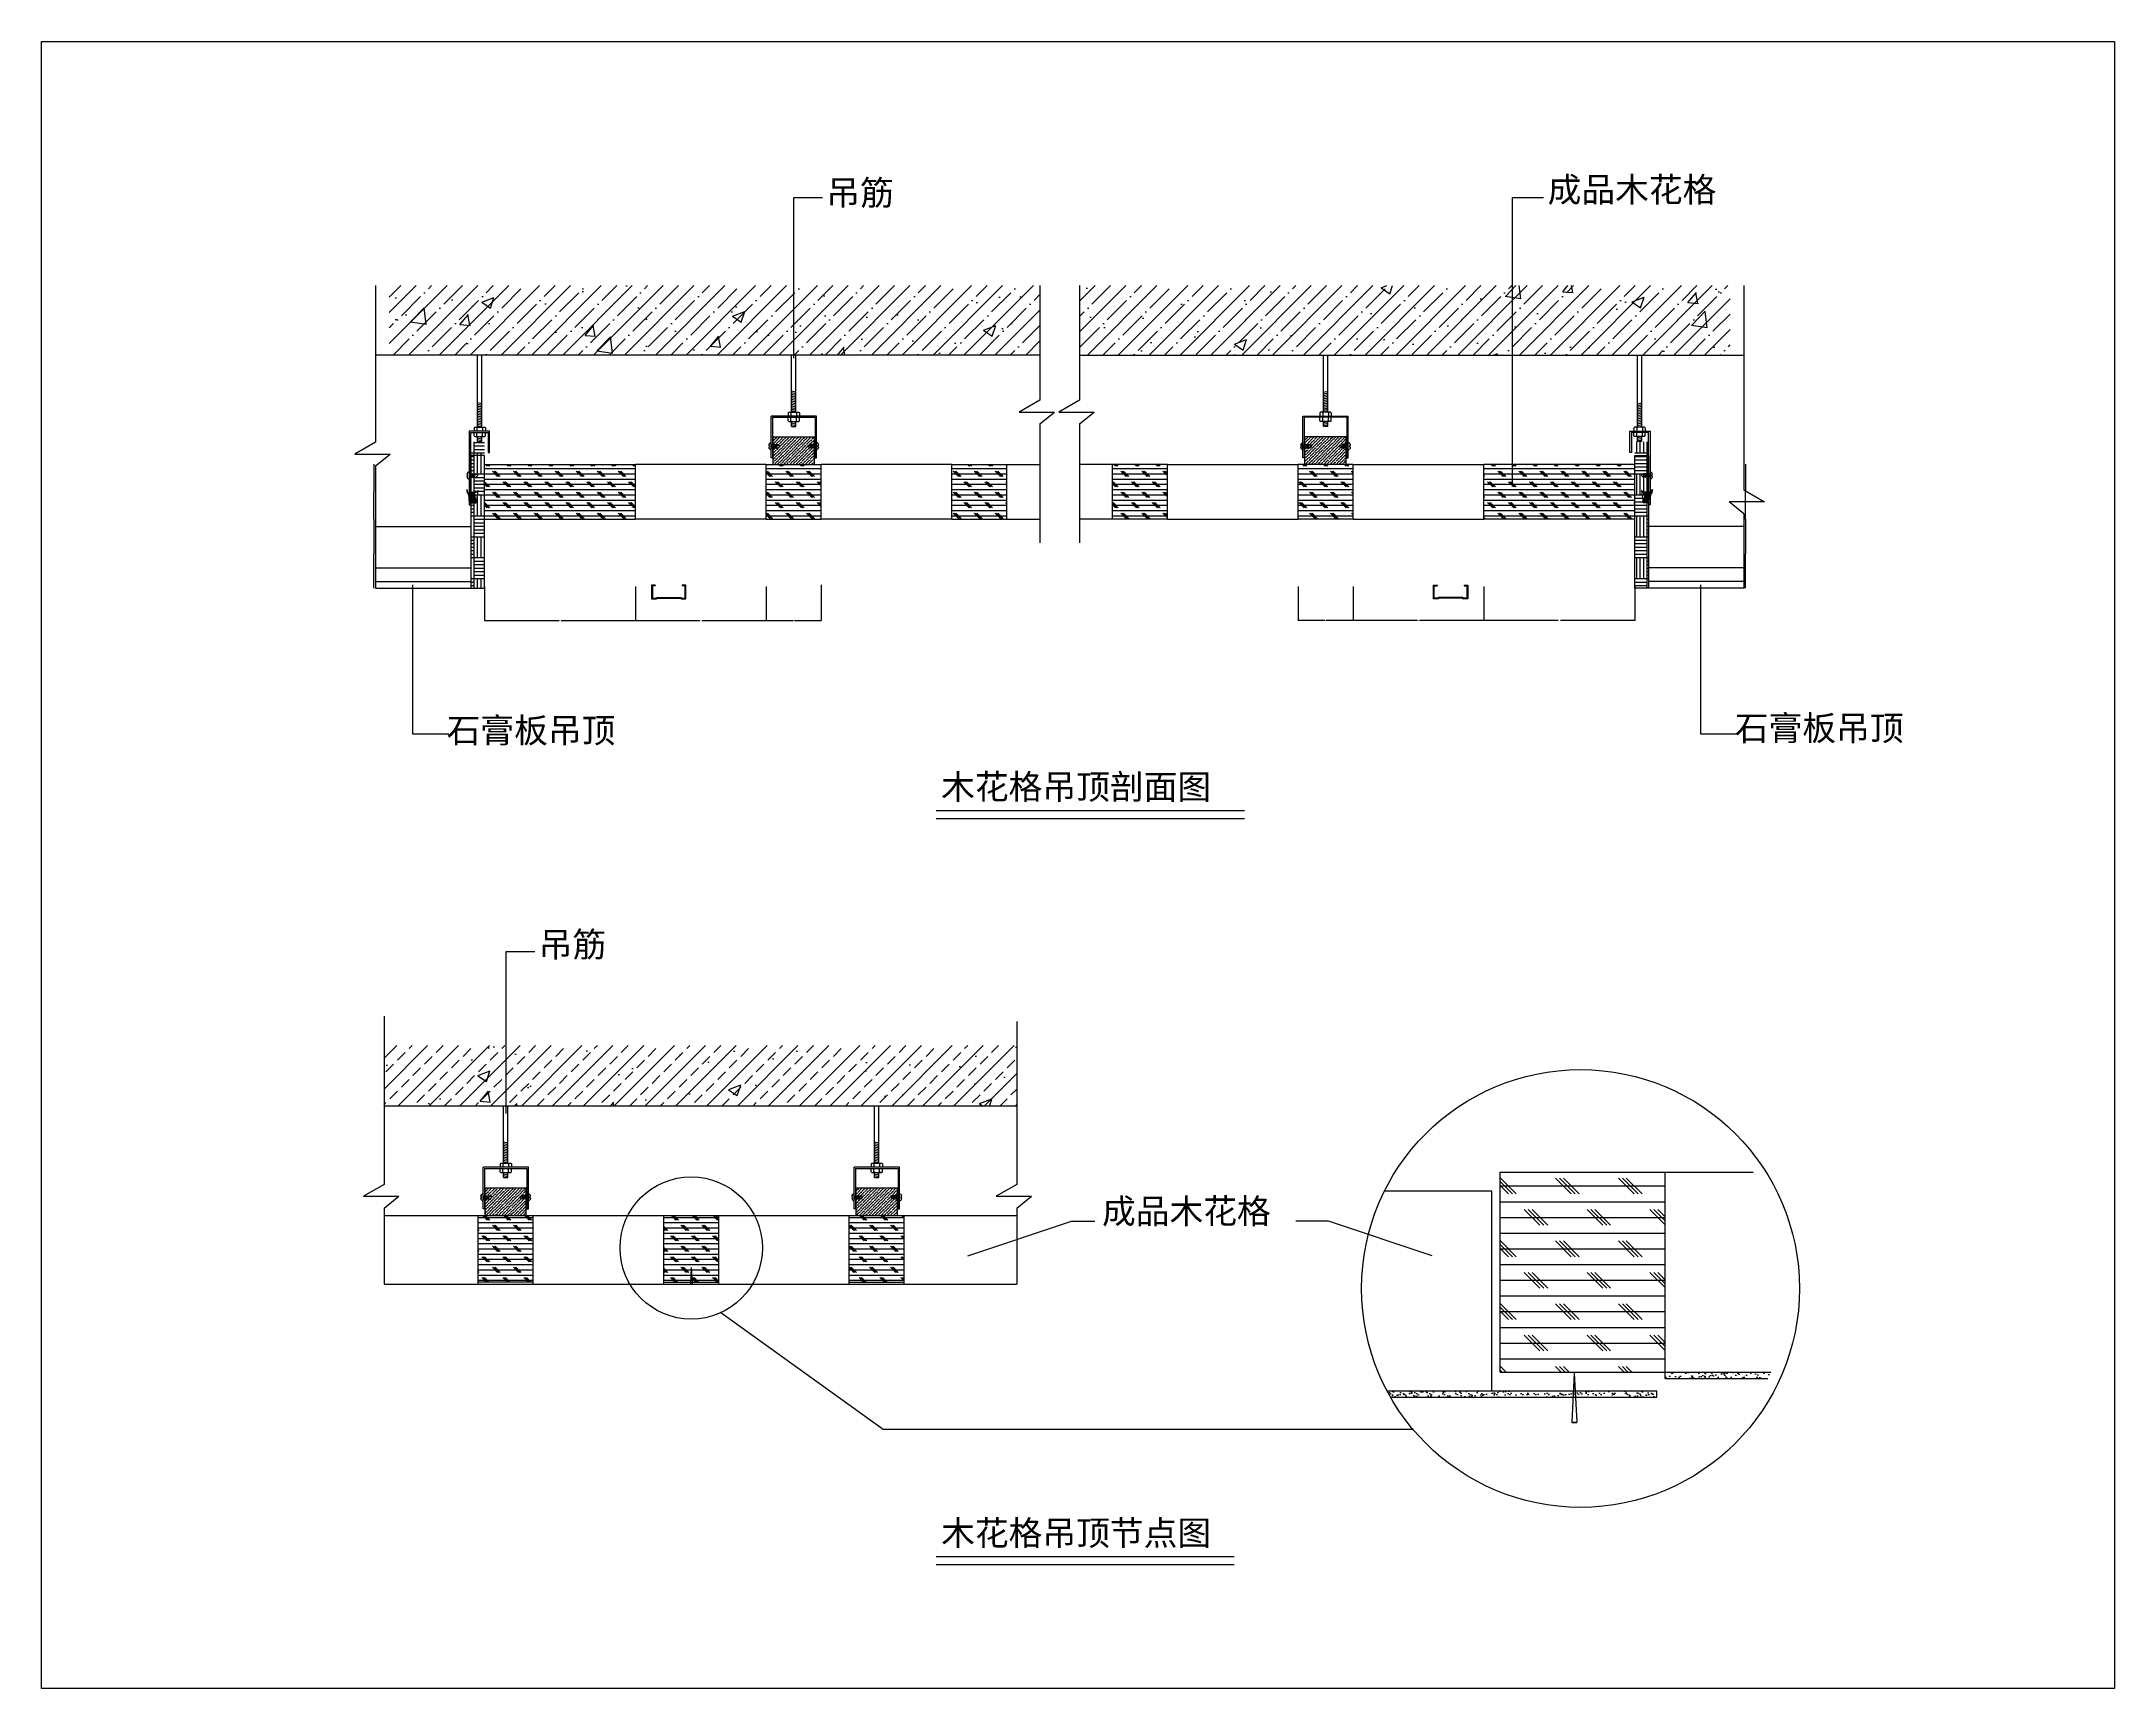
# Model space of a CAD drawing. Header units: metres. Extents: x 332573 to 353486, y 112186 to 122972.
# Drawn here: x 350470 to 353486, y 117866 to 120263 of the extents above; entities that cross this region are included whole.
import ezdxf

# ---------------------------------------------------------------- set-up
doc = ezdxf.new("R2010")
doc.units = ezdxf.units.M
for name, color, linetype in [('10', 8, 'Continuous'), ('11', 3, 'Continuous'), ('2', 8, 'Continuous'), ('20', 1, 'Continuous'), ('21', 253, 'Continuous'), ('4', 3, 'Continuous'), ('8', 7, 'Continuous'), ('FRAME', 5, 'Continuous')]:
    doc.layers.add(name, color=color, linetype=linetype)
doc.dimstyles.get("Standard").update_dxf_attribs({"dimtxt": 2.5, "dimasz": 2.5, "dimexe": 1.25, "dimexo": 0.625, "dimtad": 1, "dimcen": 2.5, "dimazin": 3, "dimtfac": 1, "dimtmove": 0, "dimatfit": 3})

# ---------------------------------------------------------------- blocks, each defined once
blk = doc.blocks.new('VVVVVVV')
at = {"layer": '21'}
for p, q in [((433663.69, -46423.62), (433663.69, -46449.62)), ((433670.84, -46423.62), (433663.69, -46423.62)), ((433663.69, -46449.62), (433672.84, -46449.62)), ((433665.25, -46425.18), (433665.25, -46448.06)), ((433670.84, -46425.18), (433665.25, -46425.18)), ((433665.25, -46448.06), (433672.16, -46448.06)), ((433670.84, -46423.62), (433670.84, -46425.18)), ((433672.16, -46448.06), (433673.37, -46446.76)), ((433672.84, -46449.62), (433674.05, -46448.32)), ((433673.37, -46446.76), (433719.01, -46446.76)), ((433674.05, -46448.32), (433718.33, -46448.32)), ((433719.54, -46449.62), (433718.33, -46448.32)), ((433720.22, -46448.06), (433719.01, -46446.76)), ((433719.54, -46449.62), (433728.69, -46449.62)), ((433720.22, -46448.06), (433727.13, -46448.06)), ((433721.54, -46423.62), (433721.54, -46425.18)), ((433728.69, -46423.62), (433721.54, -46423.62)), ((433727.13, -46425.18), (433721.54, -46425.18)), ((433727.13, -46448.06), (433727.13, -46425.18)), ((433728.69, -46449.62), (433728.69, -46423.62))]:
    blk.add_line(p, q, dxfattribs=at)
blk = doc.blocks.new('_CLOSEDFILLED')
at = {"color": 0, "linetype": 'BYBLOCK'}
blk.add_solid([(-1, 0), (0, 0), (-1, 0)], dxfattribs=at)
blk = doc.blocks.new('*D1')
for p, q in [((350953.06, 119647.99), (350953.06, 119607.93)), ((350952.81, 119607.93), (350952.56, 119607.93)), ((350953.06, 119567.87), (350953.06, 119607.93)), ((350953.06, 119607.93), (350953.06, 119607.93)), ((350953.31, 119607.93), (350953.56, 119607.93))]:
    blk.add_line(p, q)
at = {"layer": 'Defpoints'}
for p in [(350953.06, 119647.99), (350953.06, 119607.93), (350953.06, 119567.87)]:
    blk.add_point(p, dxfattribs=at)
at = {"layer": '8', "xscale": 0.25, "yscale": 0.25}
blk.add_blockref('_CLOSEDFILLED', (350953.06, 119607.93), dxfattribs=at)
at = {"layer": '8', "xscale": 0.25, "yscale": 0.25, "rotation": 180}
blk.add_blockref('_CLOSEDFILLED', (350953.06, 119607.93), dxfattribs=at)
at = {"layer": '8', "insert": (350953.06, 119609.055), "char_height": 1, "attachment_point": 5}
blk.add_mtext('0', dxfattribs=at)
blk = doc.blocks.new('*D2')
for p, q in [((352949.18, 119647.99), (352949.18, 119607.93)), ((352948.93, 119607.93), (352948.68, 119607.93)), ((352949.18, 119567.87), (352949.18, 119607.93)), ((352949.18, 119607.93), (352949.18, 119607.93)), ((352949.43, 119607.93), (352949.68, 119607.93))]:
    blk.add_line(p, q)
at = {"layer": 'Defpoints'}
for p in [(352949.18, 119647.99), (352949.18, 119607.93), (352949.18, 119567.87)]:
    blk.add_point(p, dxfattribs=at)
at = {"layer": '8', "xscale": 0.25, "yscale": 0.25}
blk.add_blockref('_CLOSEDFILLED', (352949.18, 119607.93), dxfattribs=at)
at = {"layer": '8', "xscale": 0.25, "yscale": 0.25, "rotation": 180}
blk.add_blockref('_CLOSEDFILLED', (352949.18, 119607.93), dxfattribs=at)
at = {"layer": '8', "insert": (352949.18, 119609.055), "char_height": 1, "attachment_point": 5}
blk.add_mtext('0', dxfattribs=at)
blk = doc.blocks.new('*D3')
for p, q in [((352298.06, 119469.99), (352298.06, 119420.79)), ((352378.06, 119469.99), (352378.06, 119420.79)), ((352337.06, 119420.79), (352297.81, 119420.79)), ((352378.31, 119420.79), (352339.06, 119420.79))]:
    blk.add_line(p, q)
at = {"layer": 'Defpoints'}
for p in [(352298.06, 119469.99), (352378.06, 119469.99), (352378.06, 119420.79)]:
    blk.add_point(p, dxfattribs=at)
at = {"layer": '8', "xscale": 0.25, "yscale": 0.25}
blk.add_blockref('_CLOSEDFILLED', (352298.06, 119420.79), dxfattribs=at)
at = {"layer": '8', "xscale": 0.25, "yscale": 0.25, "rotation": 180}
blk.add_blockref('_CLOSEDFILLED', (352378.06, 119420.79), dxfattribs=at)
at = {"layer": '8', "insert": (352338.06, 119420.79), "char_height": 1, "attachment_point": 5}
blk.add_mtext('80', dxfattribs=at)
blk = doc.blocks.new('*D4')
for p, q in [((352378.06, 119469.99), (352378.06, 119420.79)), ((352568.06, 119469.99), (352568.06, 119420.79)), ((352471.56, 119420.79), (352377.81, 119420.79)), ((352568.31, 119420.79), (352474.56, 119420.79))]:
    blk.add_line(p, q)
at = {"layer": 'Defpoints'}
for p in [(352378.06, 119469.99), (352568.06, 119469.99), (352568.06, 119420.79)]:
    blk.add_point(p, dxfattribs=at)
at = {"layer": '8', "xscale": 0.25, "yscale": 0.25}
blk.add_blockref('_CLOSEDFILLED', (352378.06, 119420.79), dxfattribs=at)
at = {"layer": '8', "xscale": 0.25, "yscale": 0.25, "rotation": 180}
blk.add_blockref('_CLOSEDFILLED', (352568.06, 119420.79), dxfattribs=at)
at = {"layer": '8', "insert": (352473.06, 119420.79), "char_height": 1, "attachment_point": 5}
blk.add_mtext('190', dxfattribs=at)
blk = doc.blocks.new('*D5')
for p, q in [((352568.06, 119469.99), (352568.06, 119420.79)), ((352788.06, 119469.99), (352788.06, 119420.79)), ((352676.56, 119420.79), (352567.81, 119420.79)), ((352788.31, 119420.79), (352679.56, 119420.79))]:
    blk.add_line(p, q)
at = {"layer": 'Defpoints'}
for p in [(352568.06, 119469.99), (352788.06, 119469.99), (352788.06, 119420.79)]:
    blk.add_point(p, dxfattribs=at)
at = {"layer": '8', "xscale": 0.25, "yscale": 0.25}
blk.add_blockref('_CLOSEDFILLED', (352568.06, 119420.79), dxfattribs=at)
at = {"layer": '8', "xscale": 0.25, "yscale": 0.25, "rotation": 180}
blk.add_blockref('_CLOSEDFILLED', (352788.06, 119420.79), dxfattribs=at)
at = {"layer": '8', "insert": (352678.06, 119420.79), "char_height": 1, "attachment_point": 5}
blk.add_mtext('220', dxfattribs=at)
blk = doc.blocks.new('*D6')
for p, q in [((351604.18, 119472.4), (351604.18, 119420.79)), ((351524.18, 119469.99), (351524.18, 119420.79)), ((351524.43, 119420.79), (351563.18, 119420.79)), ((351565.18, 119420.79), (351603.93, 119420.79))]:
    blk.add_line(p, q)
at = {"layer": 'Defpoints'}
for p in [(351604.18, 119472.4), (351524.18, 119469.99), (351524.18, 119420.79)]:
    blk.add_point(p, dxfattribs=at)
at = {"layer": '8', "xscale": 0.25, "yscale": 0.25, "rotation": 180}
blk.add_blockref('_CLOSEDFILLED', (351524.18, 119420.79), dxfattribs=at)
at = {"layer": '8', "xscale": 0.25, "yscale": 0.25}
blk.add_blockref('_CLOSEDFILLED', (351604.18, 119420.79), dxfattribs=at)
at = {"layer": '8', "insert": (351564.18, 119420.79), "char_height": 1, "attachment_point": 5}
blk.add_mtext('80', dxfattribs=at)
blk = doc.blocks.new('*D7')
for p, q in [((351334.18, 119469.99), (351334.18, 119420.79)), ((351524.18, 119469.99), (351524.18, 119420.79)), ((351334.43, 119420.79), (351427.68, 119420.79)), ((351430.68, 119420.79), (351523.93, 119420.79))]:
    blk.add_line(p, q)
at = {"layer": 'Defpoints'}
for p in [(351334.18, 119469.99), (351524.18, 119469.99), (351334.18, 119420.79)]:
    blk.add_point(p, dxfattribs=at)
at = {"layer": '8', "xscale": 0.25, "yscale": 0.25, "rotation": 180}
blk.add_blockref('_CLOSEDFILLED', (351334.18, 119420.79), dxfattribs=at)
at = {"layer": '8', "xscale": 0.25, "yscale": 0.25}
blk.add_blockref('_CLOSEDFILLED', (351524.18, 119420.79), dxfattribs=at)
at = {"layer": '8', "insert": (351429.18, 119420.79), "char_height": 1, "attachment_point": 5}
blk.add_mtext('190', dxfattribs=at)
blk = doc.blocks.new('*D8')
for p, q in [((351114.18, 119469.99), (351114.18, 119420.79)), ((351334.18, 119469.99), (351334.18, 119420.79)), ((351114.43, 119420.79), (351222.68, 119420.79)), ((351225.68, 119420.79), (351333.93, 119420.79))]:
    blk.add_line(p, q)
at = {"layer": 'Defpoints'}
for p in [(351114.18, 119469.99), (351334.18, 119469.99), (351114.18, 119420.79)]:
    blk.add_point(p, dxfattribs=at)
at = {"layer": '8', "xscale": 0.25, "yscale": 0.25, "rotation": 180}
blk.add_blockref('_CLOSEDFILLED', (351114.18, 119420.79), dxfattribs=at)
at = {"layer": '8', "xscale": 0.25, "yscale": 0.25}
blk.add_blockref('_CLOSEDFILLED', (351334.18, 119420.79), dxfattribs=at)
at = {"layer": '8', "insert": (351224.18, 119420.79), "char_height": 1, "attachment_point": 5}
blk.add_mtext('220', dxfattribs=at)
blk = doc.blocks.new('*D9')
for p, q in [((352949.18, 119567.87), (352949.18, 119517.87)), ((352948.93, 119517.87), (352948.68, 119517.87)), ((352949.18, 119467.87), (352949.18, 119517.87)), ((352949.18, 119517.87), (352949.18, 119517.87)), ((352949.43, 119517.87), (352949.68, 119517.87))]:
    blk.add_line(p, q)
at = {"layer": 'Defpoints'}
for p in [(352949.18, 119567.87), (352949.18, 119517.87), (352949.18, 119467.87)]:
    blk.add_point(p, dxfattribs=at)
at = {"layer": '8', "xscale": 0.25, "yscale": 0.25}
blk.add_blockref('_CLOSEDFILLED', (352949.18, 119517.87), dxfattribs=at)
at = {"layer": '8', "xscale": 0.25, "yscale": 0.25, "rotation": 180}
blk.add_blockref('_CLOSEDFILLED', (352949.18, 119517.87), dxfattribs=at)
at = {"layer": '8', "insert": (352949.18, 119518.995), "char_height": 1, "attachment_point": 5}
blk.add_mtext('0', dxfattribs=at)
blk = doc.blocks.new('*D10')
for p, q in [((350953.06, 119567.87), (350953.06, 119517.87)), ((350952.81, 119517.87), (350952.56, 119517.87)), ((350953.06, 119467.87), (350953.06, 119517.87)), ((350953.06, 119517.87), (350953.06, 119517.87)), ((350953.31, 119517.87), (350953.56, 119517.87))]:
    blk.add_line(p, q)
at = {"layer": 'Defpoints'}
for p in [(350953.06, 119567.87), (350953.06, 119517.87), (350953.06, 119467.87)]:
    blk.add_point(p, dxfattribs=at)
at = {"layer": '8', "xscale": 0.25, "yscale": 0.25}
blk.add_blockref('_CLOSEDFILLED', (350953.06, 119517.87), dxfattribs=at)
at = {"layer": '8', "xscale": 0.25, "yscale": 0.25, "rotation": 180}
blk.add_blockref('_CLOSEDFILLED', (350953.06, 119517.87), dxfattribs=at)
at = {"layer": '8', "insert": (350953.06, 119518.995), "char_height": 1, "attachment_point": 5}
blk.add_mtext('0', dxfattribs=at)

msp = doc.modelspace()

# ---------------------------------------------------------------- hatches: boundary and pattern name
at = {"layer": '10'}
h = msp.add_hatch(dxfattribs=at)
h.set_pattern_fill('AR-CONC')
h.paths.add_polyline_path([(351922.16, 119907.96), (350975.67, 119907.96), (350975.67, 119806.97), (351922.16, 119806.97)])
h = msp.add_hatch(dxfattribs=at)
h.set_pattern_fill('ANSI35', scale=5)
h.paths.add_polyline_path([(351922.16, 119907.96), (350975.67, 119907.96), (350975.67, 119806.97), (351922.16, 119806.97)])
h = msp.add_hatch(dxfattribs=at)
h.set_pattern_fill('ANSI35', scale=5)
h.paths.add_polyline_path([(351980.09, 119907.96), (352926.57, 119907.96), (352926.57, 119806.97), (351980.09, 119806.97)])
h = msp.add_hatch(dxfattribs=at)
h.set_pattern_fill('AR-CONC')
h.paths.add_polyline_path([(351980.09, 119907.96), (352926.57, 119907.96), (352926.57, 119806.97), (351980.09, 119806.97)])
h = msp.add_hatch(dxfattribs=at)
h.set_pattern_fill('ANSI36')
h.paths.add_polyline_path([(351534.18, 119687.87), (351534.18, 119647.87), (351594.18, 119647.87), (351594.18, 119687.87)])
h = msp.add_hatch(dxfattribs=at)
h.set_pattern_fill('ANSI36')
h.paths.add_polyline_path([(352308.06, 119687.87), (352308.06, 119647.87), (352368.06, 119647.87), (352368.06, 119687.87)])
h = msp.add_hatch(dxfattribs=at)
h.set_pattern_fill('AR-PARQ1', scale=0.1)
h.paths.add_polyline_path([(351094.18, 119467.87), (351114.18, 119467.87), (351114.18, 119577.37), (351114.18, 119680.59), (351094.18, 119680.59)])
h = msp.add_hatch(dxfattribs=at)
h.set_pattern_fill('AR-PARQ1', scale=0.1)
h.paths.add_polyline_path([(352808.06, 119467.87), (352788.06, 119467.87), (352788.06, 119577.37), (352788.06, 119680.59), (352808.06, 119680.59)])
h = msp.add_hatch(dxfattribs=at)
h.set_pattern_fill('CORK', scale=2)
h.paths.add_polyline_path([(351334.18, 119567.87), (351334.18, 119647.87), (351114.18, 119647.87), (351114.18, 119567.87)])
h = msp.add_hatch(dxfattribs=at)
h.set_pattern_fill('CORK', scale=2)
h.paths.add_polyline_path([(351604.18, 119647.87), (351524.18, 119647.87), (351524.18, 119567.87), (351604.18, 119567.87)])
h = msp.add_hatch(dxfattribs=at)
h.set_pattern_fill('CORK', scale=2)
h.paths.add_polyline_path([(351794.18, 119647.87), (351794.18, 119567.87), (351874.18, 119567.87), (351874.18, 119647.87)])
h = msp.add_hatch(dxfattribs=at)
h.set_pattern_fill('CORK', scale=2)
h.paths.add_polyline_path([(352028.06, 119567.87), (352108.06, 119567.87), (352108.06, 119647.87), (352028.06, 119647.87)])
h = msp.add_hatch(dxfattribs=at)
h.set_pattern_fill('CORK', scale=2)
h.paths.add_polyline_path([(352298.06, 119567.87), (352378.06, 119567.87), (352378.06, 119647.87), (352298.06, 119647.87)])
h = msp.add_hatch(dxfattribs=at)
h.set_pattern_fill('CORK', scale=2)
h.paths.add_polyline_path([(352788.06, 119567.87), (352788.06, 119647.87), (352568.06, 119647.87), (352568.06, 119567.87)])
h = msp.add_hatch(dxfattribs=at)
h.set_pattern_fill('AR-CONC')
h.paths.add_polyline_path([(351888.72, 118713.97), (351888.72, 118802.14), (350968.21, 118802.14), (350968.21, 118713.97)])
h = msp.add_hatch(dxfattribs=at)
h.set_pattern_fill('ANSI33', scale=5)
h.paths.add_polyline_path([(350968.21, 118802.14), (350968.21, 118713.97), (351888.72, 118713.97), (351888.72, 118802.14)])
h = msp.add_hatch(dxfattribs=at)
h.set_pattern_fill('CORK', scale=6)
h.paths.add_polyline_path([(352831.99, 118617.76), (352591.99, 118617.76), (352591.99, 118326.76), (352831.99, 118326.76)])
h = msp.add_hatch(dxfattribs=at)
h.set_pattern_fill('ANSI36')
h.paths.add_polyline_path([(351115.07, 118594.86), (351115.07, 118554.86), (351175.07, 118554.86), (351175.07, 118594.86)])
h = msp.add_hatch(dxfattribs=at)
h.set_pattern_fill('ANSI36')
h.paths.add_polyline_path([(351655.07, 118594.86), (351655.07, 118554.86), (351715.07, 118554.86), (351715.07, 118594.86)])
h = msp.add_hatch(dxfattribs=at)
h.set_pattern_fill('CORK', scale=2)
h.paths.add_polyline_path([(351185.07, 118554.86), (351105.07, 118554.86), (351105.07, 118457.86), (351185.07, 118457.86)])
h.paths.add_polyline_path([(351375.07, 118457.86), (351455.07, 118457.86), (351455.07, 118554.86), (351375.07, 118554.86)])
h.paths.add_polyline_path([(351725.07, 118457.86), (351725.07, 118554.86), (351645.07, 118554.86), (351645.07, 118457.86)])
at = {"layer": '8'}
h = msp.add_hatch(dxfattribs=at)
h.set_pattern_fill('AR-SAND', scale=0.24)
h.paths.add_polyline_path([(352985.68, 118326.76), (352831.99, 118326.76), (352831.99, 118317.76), (352981.68, 118317.76, 0.01)])
h = msp.add_hatch(dxfattribs=at)
h.set_pattern_fill('AR-SAND', scale=0.24)
h.paths.add_polyline_path([(352819.88, 118299.41), (352427.35, 118299.41, 0.01), (352432.46, 118290.41), (352819.88, 118290.41)])

# ---------------------------------------------------------------- linework, layer by layer
at = {"layer": '10'}
for p, q in [((351104.26, 119702), (351104.26, 119806.97)), ((351110.5, 119702), (351110.5, 119806.97)), ((351561.07, 119723.96), (351561.07, 119806.97)), ((351567.3, 119723.96), (351567.3, 119806.97)), ((352334.94, 119723.96), (352334.94, 119806.97)), ((352341.18, 119723.96), (352341.18, 119806.97)), ((352791.75, 119702), (352791.75, 119806.97)), ((352797.98, 119702), (352797.98, 119806.97)), ((351567.3, 119752.88), (351561.07, 119754.42)), ((351567.3, 119750.47), (351561.07, 119752.01)), ((351567.3, 119748.06), (351561.07, 119749.6)), ((351567.3, 119745.65), (351561.07, 119747.19)), ((351567.3, 119743.24), (351561.07, 119744.78)), ((352334.94, 119752.88), (352341.18, 119754.42)), ((352334.94, 119750.47), (352341.18, 119752.01)), ((352334.94, 119748.06), (352341.18, 119749.6)), ((352334.94, 119745.65), (352341.18, 119747.19)), ((352334.94, 119743.24), (352341.18, 119744.78)), ((351110.5, 119718.87), (351104.26, 119720.4)), ((351110.5, 119716.46), (351104.26, 119717.99)), ((351110.5, 119714.05), (351104.26, 119715.58)), ((351110.5, 119711.64), (351104.26, 119713.17)), ((351110.52, 119735.74), (351104.28, 119737.27)), ((351110.52, 119733.33), (351104.28, 119734.86)), ((351110.52, 119730.92), (351104.28, 119732.45)), ((351110.52, 119728.51), (351104.28, 119730.04)), ((351110.52, 119726.1), (351104.28, 119727.63)), ((351110.52, 119723.69), (351104.28, 119725.22)), ((351110.52, 119721.28), (351104.28, 119722.81)), ((351110.52, 119718.87), (351104.28, 119720.4)), ((351531.38, 119657.47), (351531.38, 119717.98)), ((351568.32, 119717.98), (351531.38, 119717.98)), ((351533.42, 119716.35), (351533.42, 119657.47)), ((351533.42, 119716.35), (351595.16, 119716.35)), ((351557.1, 119723.96), (351556.08, 119722.94)), ((351556.08, 119722.94), (351556.08, 119717.98)), ((351556.08, 119711.39), (351556.08, 119716.35)), ((351557.1, 119723.96), (351571.51, 119723.96)), ((351560.06, 119722.94), (351559.04, 119723.96)), ((351561.11, 119723.96), (351560.09, 119722.94)), ((351560.09, 119722.94), (351560.09, 119717.98)), ((351560.09, 119711.39), (351560.09, 119716.35)), ((351567.3, 119740.83), (351561.07, 119742.37)), ((351567.3, 119740.83), (351561.07, 119742.37)), ((351567.3, 119738.42), (351561.07, 119739.96)), ((351567.3, 119738.42), (351561.07, 119739.96)), ((351567.3, 119736.01), (351561.07, 119737.55)), ((351567.3, 119736.01), (351561.07, 119737.55)), ((351567.3, 119733.6), (351561.07, 119735.14)), ((351567.3, 119731.19), (351561.07, 119732.73)), ((351567.3, 119728.78), (351561.07, 119730.32)), ((351567.3, 119726.37), (351561.07, 119727.91)), ((351567.3, 119723.96), (351561.07, 119725.5)), ((351568.3, 119722.94), (351567.28, 119723.96)), ((351597.2, 119717.98), (351567.3, 119717.98)), ((351569.35, 119723.96), (351568.32, 119722.94)), ((351568.32, 119722.94), (351568.32, 119717.98)), ((351568.32, 119711.39), (351568.32, 119716.35)), ((351572.54, 119722.94), (351571.51, 119723.96)), ((351572.54, 119722.94), (351572.54, 119717.98)), ((351572.54, 119711.39), (351572.54, 119716.35)), ((351595.16, 119716.35), (351595.16, 119657.47)), ((351597.2, 119657.47), (351597.2, 119717.98)), ((352305.04, 119717.98), (352334.94, 119717.98)), ((352305.04, 119657.47), (352305.04, 119717.98)), ((352368.83, 119716.35), (352307.08, 119716.35)), ((352307.08, 119716.35), (352307.08, 119657.47)), ((352329.71, 119722.94), (352330.73, 119723.96)), ((352329.71, 119722.94), (352329.71, 119717.98)), ((352329.71, 119711.39), (352329.71, 119716.35)), ((352345.14, 119723.96), (352330.73, 119723.96)), ((352332.89, 119723.96), (352333.92, 119722.94)), ((352333.92, 119722.94), (352333.92, 119717.98)), ((352333.92, 119717.98), (352370.86, 119717.98)), ((352333.92, 119711.39), (352333.92, 119716.35)), ((352333.94, 119722.94), (352334.97, 119723.96)), ((352334.94, 119740.83), (352341.18, 119742.37)), ((352334.94, 119740.83), (352341.18, 119742.37)), ((352334.94, 119738.42), (352341.18, 119739.96)), ((352334.94, 119738.42), (352341.18, 119739.96)), ((352334.94, 119736.01), (352341.18, 119737.55)), ((352334.94, 119736.01), (352341.18, 119737.55)), ((352334.94, 119733.6), (352341.18, 119735.14)), ((352334.94, 119731.19), (352341.18, 119732.73)), ((352334.94, 119728.78), (352341.18, 119730.32)), ((352334.94, 119726.37), (352341.18, 119727.91)), ((352334.94, 119723.96), (352341.18, 119725.5)), ((352341.13, 119723.96), (352342.16, 119722.94)), ((352342.16, 119722.94), (352342.16, 119717.98)), ((352342.16, 119711.39), (352342.16, 119716.35)), ((352342.18, 119722.94), (352343.21, 119723.96)), ((352345.14, 119723.96), (352346.16, 119722.94)), ((352346.16, 119722.94), (352346.16, 119717.98)), ((352346.16, 119711.39), (352346.16, 119716.35)), ((352368.83, 119716.35), (352368.83, 119657.47)), ((352370.86, 119657.47), (352370.86, 119717.98)), ((352791.72, 119735.74), (352797.96, 119737.27)), ((352791.72, 119733.33), (352797.96, 119734.86)), ((352791.72, 119730.92), (352797.96, 119732.45)), ((352791.72, 119728.51), (352797.96, 119730.04)), ((352791.72, 119726.1), (352797.96, 119727.63)), ((352791.72, 119723.69), (352797.96, 119725.22)), ((352791.72, 119721.28), (352797.96, 119722.81)), ((352791.72, 119718.87), (352797.96, 119720.4)), ((352791.75, 119718.87), (352797.98, 119720.4)), ((352791.75, 119716.46), (352797.98, 119717.99)), ((352791.75, 119714.05), (352797.98, 119715.58)), ((352791.75, 119711.64), (352797.98, 119713.17)), ((351092.15, 119696.02), (351092.15, 119588.92)), ((351111.52, 119696.02), (351092.15, 119696.02)), ((351094.18, 119694.38), (351119.38, 119694.38)), ((351094.18, 119633.87), (351094.18, 119694.38)), ((351100.3, 119702), (351099.27, 119700.97)), ((351099.27, 119700.97), (351099.27, 119696.02)), ((351099.27, 119689.43), (351099.27, 119694.38)), ((351100.3, 119688.4), (351099.27, 119689.43)), ((351100.3, 119702), (351114.71, 119702)), ((351100.3, 119688.4), (351114.71, 119688.4)), ((351103.26, 119700.97), (351102.23, 119702)), ((351103.26, 119689.43), (351102.23, 119688.4)), ((351104.31, 119702), (351103.28, 119700.97)), ((351103.28, 119700.97), (351103.28, 119696.02)), ((351103.28, 119689.43), (351103.28, 119694.38)), ((351104.31, 119688.4), (351103.28, 119689.43)), ((351110.5, 119709.23), (351104.26, 119710.76)), ((351110.5, 119706.82), (351104.26, 119708.35)), ((351110.5, 119704.41), (351104.26, 119705.94)), ((351110.5, 119702), (351104.26, 119703.53)), ((351104.26, 119680.9), (351104.26, 119688.45)), ((351110.5, 119686.91), (351104.26, 119688.45)), ((351110.5, 119684.5), (351104.26, 119686.04)), ((351110.5, 119682.09), (351104.26, 119683.63)), ((351111.5, 119700.97), (351110.47, 119702)), ((351111.5, 119689.43), (351110.47, 119688.4)), ((351121.41, 119696.02), (351110.5, 119696.02)), ((351110.5, 119680.9), (351110.5, 119688.43)), ((351112.55, 119702), (351111.52, 119700.97)), ((351111.52, 119700.97), (351111.52, 119696.02)), ((351111.52, 119689.43), (351111.52, 119694.38)), ((351112.55, 119688.4), (351111.52, 119689.43)), ((351115.73, 119700.97), (351114.71, 119702)), ((351115.73, 119689.43), (351114.71, 119688.4)), ((351115.73, 119700.97), (351115.73, 119696.02)), ((351115.73, 119689.43), (351115.73, 119694.38)), ((351119.38, 119694.38), (351119.38, 119664.94)), ((351121.41, 119664.94), (351121.41, 119696.02)), ((351534.18, 119687.87), (351594.18, 119687.87)), ((351534.18, 119647.87), (351534.18, 119687.87)), ((351557.1, 119710.37), (351556.08, 119711.39)), ((351557.1, 119710.37), (351571.51, 119710.37)), ((351560.06, 119711.39), (351559.04, 119710.37)), ((351561.11, 119710.37), (351560.09, 119711.39)), ((351567.3, 119708.88), (351561.07, 119710.41)), ((351561.07, 119702.86), (351561.07, 119710.41)), ((351567.3, 119706.47), (351561.07, 119708)), ((351567.3, 119704.06), (351561.07, 119705.59)), ((351561.07, 119702.86), (351567.3, 119702.86)), ((351568.3, 119711.39), (351567.28, 119710.37)), ((351567.3, 119702.86), (351567.3, 119710.39)), ((351569.35, 119710.37), (351568.32, 119711.39)), ((351572.54, 119711.39), (351571.51, 119710.37)), ((351594.18, 119647.87), (351594.18, 119687.87)), ((352308.06, 119647.87), (352308.06, 119687.87)), ((352368.06, 119687.87), (352308.06, 119687.87)), ((352329.71, 119711.39), (352330.73, 119710.37)), ((352345.14, 119710.37), (352330.73, 119710.37)), ((352332.89, 119710.37), (352333.92, 119711.39)), ((352333.94, 119711.39), (352334.97, 119710.37)), ((352334.94, 119708.88), (352341.18, 119710.41)), ((352334.94, 119702.86), (352334.94, 119710.39)), ((352334.94, 119706.47), (352341.18, 119708)), ((352334.94, 119704.06), (352341.18, 119705.59)), ((352341.18, 119702.86), (352334.94, 119702.86)), ((352341.13, 119710.37), (352342.16, 119711.39)), ((352341.18, 119702.86), (352341.18, 119710.41)), ((352342.18, 119711.39), (352343.21, 119710.37)), ((352345.14, 119710.37), (352346.16, 119711.39)), ((352368.06, 119647.87), (352368.06, 119687.87)), ((352780.83, 119664.94), (352780.83, 119696.02)), ((352780.83, 119696.02), (352791.75, 119696.02)), ((352808.06, 119694.38), (352782.86, 119694.38)), ((352782.86, 119694.38), (352782.86, 119664.94)), ((352786.51, 119700.97), (352787.54, 119702)), ((352786.51, 119700.97), (352786.51, 119696.02)), ((352786.51, 119689.43), (352786.51, 119694.38)), ((352786.51, 119689.43), (352787.54, 119688.4)), ((352801.94, 119702), (352787.54, 119702)), ((352801.94, 119688.4), (352787.54, 119688.4)), ((352789.7, 119702), (352790.72, 119700.97)), ((352789.7, 119688.4), (352790.72, 119689.43)), ((352790.72, 119700.97), (352790.72, 119696.02)), ((352790.72, 119696.02), (352810.09, 119696.02)), ((352790.72, 119689.43), (352790.72, 119694.38)), ((352790.75, 119700.97), (352791.77, 119702)), ((352790.75, 119689.43), (352791.77, 119688.4)), ((352791.75, 119709.23), (352797.98, 119710.76)), ((352791.75, 119706.82), (352797.98, 119708.35)), ((352791.75, 119704.41), (352797.98, 119705.94)), ((352791.75, 119702), (352797.98, 119703.53)), ((352791.75, 119686.91), (352797.98, 119688.45)), ((352791.75, 119680.9), (352791.75, 119688.43)), ((352791.75, 119684.5), (352797.98, 119686.04)), ((352791.75, 119682.09), (352797.98, 119683.63)), ((352797.94, 119702), (352798.96, 119700.97)), ((352797.94, 119688.4), (352798.96, 119689.43)), ((352797.98, 119680.9), (352797.98, 119688.45)), ((352798.96, 119700.97), (352798.96, 119696.02)), ((352798.96, 119689.43), (352798.96, 119694.38)), ((352798.99, 119700.97), (352800.01, 119702)), ((352798.99, 119689.43), (352800.01, 119688.4)), ((352801.94, 119702), (352802.97, 119700.97)), ((352801.94, 119688.4), (352802.97, 119689.43)), ((352802.97, 119700.97), (352802.97, 119696.02)), ((352802.97, 119689.43), (352802.97, 119694.38)), ((352808.06, 119633.87), (352808.06, 119694.38)), ((352810.09, 119696.02), (352810.09, 119588.92)), ((351104.26, 119680.9), (351110.5, 119680.9)), ((351527.78, 119673.07), (351528.95, 119673.07)), ((351527.81, 119675.46), (351528.95, 119675.46)), ((351528.95, 119673.07), (351528.95, 119675.46)), ((351531.38, 119676.6), (351541.36, 119676.6)), ((351531.38, 119671.92), (351533.93, 119676.6)), ((351531.38, 119671.92), (351541.36, 119671.92)), ((351533.16, 119671.92), (351535.7, 119676.6)), ((351534.93, 119671.92), (351537.48, 119676.6)), ((351536.71, 119671.92), (351539.26, 119676.6)), ((351538.48, 119671.92), (351541.03, 119676.6)), ((351543.9, 119674.26), (351541.36, 119676.6)), ((351541.36, 119671.92), (351543.9, 119674.26)), ((351584.47, 119674.26), (351587.01, 119676.6)), ((351587.01, 119671.92), (351584.47, 119674.26)), ((351596.99, 119676.6), (351587.01, 119676.6)), ((351596.99, 119671.92), (351587.01, 119671.92)), ((351589.88, 119671.92), (351587.33, 119676.6)), ((351591.66, 119671.92), (351589.11, 119676.6)), ((351593.43, 119671.92), (351590.89, 119676.6)), ((351595.21, 119671.92), (351592.66, 119676.6)), ((351596.99, 119671.92), (351594.44, 119676.6)), ((351599.41, 119673.07), (351599.41, 119675.46)), ((351600.55, 119675.46), (351599.41, 119675.46)), ((351600.58, 119673.07), (351599.41, 119673.07)), ((352301.66, 119673.07), (352302.83, 119673.07)), ((352301.69, 119675.46), (352302.83, 119675.46)), ((352302.83, 119673.07), (352302.83, 119675.46)), ((352305.26, 119671.92), (352307.8, 119676.6)), ((352305.26, 119676.6), (352315.24, 119676.6)), ((352305.26, 119671.92), (352315.24, 119671.92)), ((352307.03, 119671.92), (352309.58, 119676.6)), ((352308.81, 119671.92), (352311.36, 119676.6)), ((352310.59, 119671.92), (352313.13, 119676.6)), ((352312.36, 119671.92), (352314.91, 119676.6)), ((352317.77, 119674.26), (352315.24, 119676.6)), ((352315.24, 119671.92), (352317.77, 119674.26)), ((352358.35, 119674.26), (352360.88, 119676.6)), ((352360.88, 119671.92), (352358.35, 119674.26)), ((352370.86, 119676.6), (352360.88, 119676.6)), ((352370.86, 119671.92), (352360.88, 119671.92)), ((352363.76, 119671.92), (352361.21, 119676.6)), ((352365.53, 119671.92), (352362.99, 119676.6)), ((352367.31, 119671.92), (352364.76, 119676.6)), ((352369.09, 119671.92), (352366.54, 119676.6)), ((352370.86, 119671.92), (352368.32, 119676.6)), ((352373.29, 119673.07), (352373.29, 119675.46)), ((352374.43, 119675.46), (352373.29, 119675.46)), ((352374.46, 119673.07), (352373.29, 119673.07)), ((352797.98, 119680.9), (352791.75, 119680.9)), ((351088.56, 119630.33), (351089.73, 119630.33)), ((351088.59, 119632.73), (351089.73, 119632.73)), ((351089.73, 119630.33), (351089.73, 119632.73)), ((351092.15, 119629.19), (351094.7, 119633.87)), ((351092.15, 119633.87), (351102.13, 119633.87)), ((351092.15, 119629.19), (351102.13, 119629.19)), ((351093.93, 119629.19), (351096.48, 119633.87)), ((351095.7, 119629.19), (351098.25, 119633.87)), ((351097.48, 119629.19), (351100.03, 119633.87)), ((351099.26, 119629.19), (351101.8, 119633.87)), ((351104.67, 119631.53), (351102.13, 119633.87)), ((351102.13, 119629.19), (351104.67, 119631.53)), ((352797.58, 119631.53), (352800.11, 119633.87)), ((352800.11, 119629.19), (352797.58, 119631.53)), ((352810.09, 119633.87), (352800.11, 119633.87)), ((352810.09, 119629.19), (352800.11, 119629.19)), ((352802.99, 119629.19), (352800.44, 119633.87)), ((352804.76, 119629.19), (352802.22, 119633.87)), ((352806.54, 119629.19), (352803.99, 119633.87)), ((352808.31, 119629.19), (352805.77, 119633.87)), ((352810.09, 119629.19), (352807.54, 119633.87)), ((352812.52, 119630.33), (352812.52, 119632.73)), ((352813.66, 119632.73), (352812.52, 119632.73)), ((352813.69, 119630.33), (352812.52, 119630.33)), ((351088.56, 119608.43), (351089.73, 119608.43)), ((351088.59, 119610.83), (351089.73, 119610.83)), ((351089.73, 119608.43), (351089.73, 119610.83)), ((351092.15, 119607.29), (351094.7, 119591.97)), ((351092.15, 119607.29), (351102.13, 119607.29)), ((351093.93, 119607.29), (351096.48, 119591.97)), ((351095.7, 119607.29), (351098.25, 119591.97)), ((351097.48, 119607.29), (351100.03, 119591.97)), ((351099.26, 119607.29), (351101.8, 119591.97)), ((351102.13, 119607.29), (351104.67, 119609.63)), ((351104.67, 119609.63), (351102.13, 119591.97)), ((352797.58, 119609.63), (352800.11, 119591.97)), ((352800.11, 119607.29), (352797.58, 119609.63)), ((352810.09, 119607.29), (352800.11, 119607.29)), ((352802.99, 119607.29), (352800.44, 119591.97)), ((352804.76, 119607.29), (352802.22, 119591.97)), ((352806.54, 119607.29), (352803.99, 119591.97)), ((352808.31, 119607.29), (352805.77, 119591.97)), ((352810.09, 119607.29), (352807.54, 119591.97)), ((352812.52, 119608.43), (352812.52, 119610.83)), ((352813.66, 119610.83), (352812.52, 119610.83)), ((352813.69, 119608.43), (352812.52, 119608.43)), ((351092.15, 119591.97), (351102.13, 119591.97)), ((351092.15, 119588.92), (351094.18, 119588.92)), ((352810.09, 119591.97), (352800.11, 119591.97)), ((352810.09, 119588.92), (352808.06, 119588.92)), ((350955.67, 119557.37), (351094.18, 119557.37)), ((352946.57, 119557.37), (352808.06, 119557.37)), ((351141.95, 118630.96), (351141.95, 118713.97)), ((351148.18, 118630.96), (351148.18, 118713.97)), ((351681.95, 118630.96), (351681.95, 118713.97)), ((351688.18, 118630.96), (351688.18, 118713.97)), ((351148.18, 118659.88), (351141.95, 118661.41)), ((351148.18, 118657.47), (351141.95, 118659)), ((351688.18, 118659.88), (351681.95, 118661.41)), ((351688.18, 118657.47), (351681.95, 118659)), ((351137.99, 118630.96), (351136.96, 118629.93)), ((351136.96, 118629.93), (351136.96, 118624.98)), ((351137.99, 118630.96), (351152.4, 118630.96)), ((351140.95, 118629.93), (351139.92, 118630.96)), ((351142, 118630.96), (351140.97, 118629.93)), ((351140.97, 118629.93), (351140.97, 118624.98)), ((351148.18, 118655.06), (351141.95, 118656.59)), ((351148.18, 118652.65), (351141.95, 118654.18)), ((351148.18, 118650.24), (351141.95, 118651.77)), ((351148.18, 118647.83), (351141.95, 118649.36)), ((351148.18, 118647.83), (351141.95, 118649.36)), ((351148.18, 118645.42), (351141.95, 118646.95)), ((351148.18, 118645.42), (351141.95, 118646.95)), ((351148.18, 118643.01), (351141.95, 118644.54)), ((351148.18, 118643.01), (351141.95, 118644.54)), ((351148.18, 118640.6), (351141.95, 118642.13)), ((351148.18, 118638.19), (351141.95, 118639.72)), ((351148.18, 118635.78), (351141.95, 118637.31)), ((351148.18, 118633.37), (351141.95, 118634.9)), ((351148.18, 118630.96), (351141.95, 118632.49)), ((351149.19, 118629.93), (351148.16, 118630.96)), ((351150.24, 118630.96), (351149.21, 118629.93)), ((351149.21, 118629.93), (351149.21, 118624.98)), ((351153.42, 118629.93), (351152.4, 118630.96)), ((351153.42, 118629.93), (351153.42, 118624.98)), ((351677.99, 118630.96), (351676.96, 118629.93)), ((351676.96, 118629.93), (351676.96, 118624.98)), ((351677.99, 118630.96), (351692.4, 118630.96)), ((351680.95, 118629.93), (351679.92, 118630.96)), ((351682, 118630.96), (351680.97, 118629.93)), ((351680.97, 118629.93), (351680.97, 118624.98)), ((351688.18, 118655.06), (351681.95, 118656.59)), ((351688.18, 118652.65), (351681.95, 118654.18)), ((351688.18, 118650.24), (351681.95, 118651.77)), ((351688.18, 118647.83), (351681.95, 118649.36)), ((351688.18, 118647.83), (351681.95, 118649.36)), ((351688.18, 118645.42), (351681.95, 118646.95)), ((351688.18, 118645.42), (351681.95, 118646.95)), ((351688.18, 118643.01), (351681.95, 118644.54)), ((351688.18, 118643.01), (351681.95, 118644.54)), ((351688.18, 118640.6), (351681.95, 118642.13)), ((351688.18, 118638.19), (351681.95, 118639.72)), ((351688.18, 118635.78), (351681.95, 118637.31)), ((351688.18, 118633.37), (351681.95, 118634.9)), ((351688.18, 118630.96), (351681.95, 118632.49)), ((351689.19, 118629.93), (351688.16, 118630.96)), ((351690.24, 118630.96), (351689.21, 118629.93)), ((351689.21, 118629.93), (351689.21, 118624.98)), ((351693.42, 118629.93), (351692.4, 118630.96)), ((351693.42, 118629.93), (351693.42, 118624.98)), ((351149.21, 118624.98), (351112.27, 118624.98)), ((351112.27, 118564.47), (351112.27, 118624.98)), ((351114.3, 118623.34), (351176.05, 118623.34)), ((351114.3, 118623.34), (351114.3, 118564.47)), ((351136.96, 118618.39), (351136.96, 118623.34)), ((351137.99, 118617.36), (351136.96, 118618.39)), ((351137.99, 118617.36), (351152.4, 118617.36)), ((351140.95, 118618.39), (351139.92, 118617.36)), ((351140.97, 118618.39), (351140.97, 118623.34)), ((351142, 118617.36), (351140.97, 118618.39)), ((351148.18, 118615.87), (351141.95, 118617.41)), ((351141.95, 118609.86), (351141.95, 118617.41)), ((351148.18, 118613.46), (351141.95, 118615)), ((351148.18, 118611.05), (351141.95, 118612.59)), ((351141.95, 118609.86), (351148.18, 118609.86)), ((351149.19, 118618.39), (351148.16, 118617.36)), ((351178.08, 118624.98), (351148.18, 118624.98)), ((351148.18, 118609.86), (351148.18, 118617.39)), ((351149.21, 118618.39), (351149.21, 118623.34)), ((351150.24, 118617.36), (351149.21, 118618.39)), ((351153.42, 118618.39), (351152.4, 118617.36)), ((351153.42, 118618.39), (351153.42, 118623.34)), ((351176.05, 118623.34), (351176.05, 118564.47)), ((351178.08, 118564.47), (351178.08, 118624.98)), ((351689.21, 118624.98), (351652.27, 118624.98)), ((351652.27, 118564.47), (351652.27, 118624.98)), ((351654.3, 118623.34), (351716.05, 118623.34)), ((351654.3, 118623.34), (351654.3, 118564.47)), ((351676.96, 118618.39), (351676.96, 118623.34)), ((351677.99, 118617.36), (351676.96, 118618.39)), ((351677.99, 118617.36), (351692.4, 118617.36)), ((351680.95, 118618.39), (351679.92, 118617.36)), ((351680.97, 118618.39), (351680.97, 118623.34)), ((351682, 118617.36), (351680.97, 118618.39)), ((351681.95, 118609.86), (351681.95, 118617.41)), ((351688.18, 118615.87), (351681.95, 118617.41)), ((351688.18, 118613.46), (351681.95, 118615)), ((351688.18, 118611.05), (351681.95, 118612.59)), ((351681.95, 118609.86), (351688.18, 118609.86)), ((351689.19, 118618.39), (351688.16, 118617.36)), ((351718.08, 118624.98), (351688.18, 118624.98)), ((351688.18, 118609.86), (351688.18, 118617.39)), ((351689.21, 118618.39), (351689.21, 118623.34)), ((351690.24, 118617.36), (351689.21, 118618.39)), ((351693.42, 118618.39), (351692.4, 118617.36)), ((351693.42, 118618.39), (351693.42, 118623.34)), ((351716.05, 118623.34), (351716.05, 118564.47)), ((351718.08, 118564.47), (351718.08, 118624.98)), ((351108.67, 118580.06), (351109.84, 118580.06)), ((351108.7, 118582.46), (351109.84, 118582.46)), ((351109.84, 118580.06), (351109.84, 118582.46)), ((351112.27, 118583.6), (351122.24, 118583.6)), ((351112.27, 118578.92), (351114.81, 118583.6)), ((351112.27, 118578.92), (351122.24, 118578.92)), ((351114.04, 118578.92), (351116.59, 118583.6)), ((351115.07, 118554.86), (351115.07, 118594.86)), ((351115.07, 118594.86), (351175.07, 118594.86)), ((351115.82, 118578.92), (351118.36, 118583.6)), ((351117.59, 118578.92), (351120.14, 118583.6)), ((351119.37, 118578.92), (351121.92, 118583.6)), ((351124.78, 118581.26), (351122.24, 118583.6)), ((351122.24, 118578.92), (351124.78, 118581.26)), ((351165.35, 118581.26), (351167.89, 118583.6)), ((351167.89, 118578.92), (351165.35, 118581.26)), ((351177.87, 118583.6), (351167.89, 118583.6)), ((351177.87, 118578.92), (351167.89, 118578.92)), ((351170.77, 118578.92), (351168.22, 118583.6)), ((351172.54, 118578.92), (351170, 118583.6)), ((351174.32, 118578.92), (351171.77, 118583.6)), ((351176.09, 118578.92), (351173.55, 118583.6)), ((351175.07, 118554.86), (351175.07, 118594.86)), ((351177.87, 118578.92), (351175.32, 118583.6)), ((351181.44, 118582.46), (351180.3, 118582.46)), ((351180.3, 118580.06), (351180.3, 118582.46)), ((351181.47, 118580.06), (351180.3, 118580.06)), ((351648.67, 118580.06), (351649.84, 118580.06)), ((351648.7, 118582.46), (351649.84, 118582.46)), ((351649.84, 118580.06), (351649.84, 118582.46)), ((351652.27, 118578.92), (351654.81, 118583.6)), ((351652.27, 118583.6), (351662.24, 118583.6)), ((351652.27, 118578.92), (351662.24, 118578.92)), ((351654.04, 118578.92), (351656.59, 118583.6)), ((351655.07, 118594.86), (351715.07, 118594.86)), ((351655.07, 118554.86), (351655.07, 118594.86)), ((351655.82, 118578.92), (351658.36, 118583.6)), ((351657.59, 118578.92), (351660.14, 118583.6)), ((351659.37, 118578.92), (351661.92, 118583.6)), ((351664.78, 118581.26), (351662.24, 118583.6)), ((351662.24, 118578.92), (351664.78, 118581.26)), ((351705.35, 118581.26), (351707.89, 118583.6)), ((351707.89, 118578.92), (351705.35, 118581.26)), ((351717.87, 118583.6), (351707.89, 118583.6)), ((351717.87, 118578.92), (351707.89, 118578.92)), ((351710.77, 118578.92), (351708.22, 118583.6)), ((351712.54, 118578.92), (351710, 118583.6)), ((351714.32, 118578.92), (351711.77, 118583.6)), ((351716.09, 118578.92), (351713.55, 118583.6)), ((351715.07, 118554.86), (351715.07, 118594.86)), ((351717.87, 118578.92), (351715.32, 118583.6)), ((351720.3, 118580.06), (351720.3, 118582.46)), ((351721.44, 118582.46), (351720.3, 118582.46)), ((351721.47, 118580.06), (351720.3, 118580.06))]:
    msp.add_line(p, q, dxfattribs=at)
for centre, radius, start, end in [((351532.06, 119675.3), 4.28, 99.13, 177.89), ((351531.94, 119673.24), 4.16, 182.34, 262.26), ((351596.42, 119673.24), 4.16, 277.74, 357.66), ((351596.31, 119675.3), 4.28, 2.11, 80.87), ((352305.94, 119675.3), 4.28, 99.13, 177.89), ((352305.82, 119673.24), 4.16, 182.34, 262.26), ((352370.18, 119675.3), 4.28, 2.11, 80.87), ((352370.3, 119673.24), 4.16, 277.74, 357.66), ((351092.83, 119632.57), 4.28, 99.13, 177.89), ((351092.71, 119630.5), 4.16, 182.34, 262.26), ((352809.41, 119632.57), 4.28, 2.11, 80.87), ((352809.53, 119630.5), 4.16, 277.74, 357.66), ((351092.71, 119608.6), 4.16, 182.34, 262.26), ((351057.35, 119595.41), 34.81, 359.15, 26.29), ((352844.9, 119595.41), 34.81, 153.71, 180.85), ((352809.53, 119608.6), 4.16, 277.74, 357.66), ((351112.94, 118582.3), 4.28, 99.13, 177.89), ((351112.83, 118580.23), 4.16, 182.34, 262.26), ((351177.19, 118582.3), 4.28, 2.11, 80.87), ((351177.31, 118580.23), 4.16, 277.74, 357.66), ((351652.94, 118582.3), 4.28, 99.13, 177.89), ((351652.83, 118580.23), 4.16, 182.34, 262.26), ((351717.19, 118582.3), 4.28, 2.11, 80.87), ((351717.31, 118580.23), 4.16, 277.74, 357.66)]:
    msp.add_arc(centre, radius, start, end, dxfattribs=at)
at = {"layer": '11'}
for p, q in [((351094.18, 119660.59), (351094.18, 119467.87)), ((351114.18, 119660.59), (351094.18, 119660.59)), ((351114.18, 119467.87), (351114.18, 119660.59)), ((352788.06, 119660.59), (352808.06, 119660.59)), ((352788.06, 119467.87), (352788.06, 119660.59)), ((352808.06, 119660.59), (352808.06, 119467.87)), ((351114.18, 119647.87), (351334.18, 119647.87)), ((351524.18, 119647.87), (351334.18, 119647.87)), ((351334.18, 119567.87), (351334.18, 119647.87)), ((351524.18, 119647.87), (351604.18, 119647.87)), ((351524.18, 119567.87), (351524.18, 119647.87)), ((351794.18, 119647.87), (351604.18, 119647.87)), ((351604.18, 119567.87), (351604.18, 119647.87)), ((351794.18, 119647.87), (351922.16, 119647.87)), ((351794.18, 119567.87), (351794.18, 119647.87)), ((351874.18, 119567.87), (351874.18, 119647.87)), ((352108.06, 119647.87), (351980.09, 119647.87)), ((352028.06, 119567.87), (352028.06, 119647.87)), ((352108.06, 119647.87), (352298.06, 119647.87)), ((352108.06, 119567.87), (352108.06, 119647.87)), ((352298.06, 119567.87), (352298.06, 119647.87)), ((352378.06, 119647.87), (352298.06, 119647.87)), ((352378.06, 119567.87), (352378.06, 119647.87)), ((352378.06, 119647.87), (352568.06, 119647.87)), ((352568.06, 119567.87), (352568.06, 119647.87)), ((352788.06, 119647.87), (352568.06, 119647.87)), ((351114.18, 119567.87), (351334.18, 119567.87)), ((351524.18, 119567.87), (351334.18, 119567.87)), ((351524.18, 119567.87), (351604.18, 119567.87)), ((351794.18, 119567.87), (351604.18, 119567.87)), ((351794.18, 119567.87), (351922.16, 119567.87)), ((352108.06, 119567.87), (351980.09, 119567.87)), ((352108.06, 119567.87), (352298.06, 119567.87)), ((352378.06, 119567.87), (352298.06, 119567.87)), ((352378.06, 119567.87), (352568.06, 119567.87)), ((352788.06, 119567.87), (352568.06, 119567.87)), ((352591.99, 118617.76), (352960.27, 118617.76)), ((352591.99, 118326.76), (352591.99, 118617.76)), ((352831.99, 118317.76), (352831.99, 118617.76)), ((352579.88, 118590.41), (352423.62, 118590.41)), ((352579.88, 118299.41), (352579.88, 118590.41)), ((350968.21, 118554.86), (351888.72, 118554.86)), ((351105.07, 118454.86), (351105.07, 118554.86)), ((351185.07, 118454.86), (351185.07, 118554.86)), ((351375.07, 118454.86), (351375.07, 118554.86)), ((351455.07, 118454.86), (351455.07, 118554.86)), ((351645.07, 118454.86), (351645.07, 118554.86)), ((351725.07, 118454.86), (351725.07, 118554.86)), ((350968.21, 118454.86), (351413.76, 118454.86)), ((351185.07, 118457.86), (351105.07, 118457.86)), ((351375.07, 118457.86), (351455.07, 118457.86)), ((351416.37, 118454.86), (351888.72, 118454.86)), ((351645.07, 118457.86), (351725.07, 118457.86)), ((352591.99, 118326.76), (352985.68, 118326.76)), ((352427.35, 118299.41), (352819.88, 118299.41)), ((352819.88, 118290.41), (352819.88, 118299.41)), ((352831.99, 118317.76), (352981.68, 118317.76)), ((352432.46, 118290.41), (352819.88, 118290.41))]:
    msp.add_line(p, q, dxfattribs=at)
for centre, start, end in [((351413.9, 118454.96), 89.39, 213.27), ((351416.24, 118454.96), 326.73, 90.61)]:
    msp.add_arc(centre, 0.17, start, end, dxfattribs=at)
at = {"layer": '2'}
for p, q in [((351458.31, 118413.46), (351694.45, 118244.03)), ((351694.45, 118244.03), (352465.99, 118244.03))]:
    msp.add_line(p, q, dxfattribs=at)
for centre, radius in [((352708.95, 118448.57), 318.53), ((351415.07, 118507.53), 103.54)]:
    msp.add_circle(centre, radius, dxfattribs=at)
at = {"layer": '20'}
for p, q in [((350955.67, 119907.96), (350955.67, 119680.1)), ((351922.16, 119907.96), (351922.16, 119741.32)), ((351980.09, 119907.96), (351980.09, 119741.32)), ((352946.57, 119907.96), (352946.57, 119610.55)), ((351922.16, 119806.97), (350955.67, 119806.97)), ((351980.09, 119806.97), (352946.57, 119806.97)), ((351922.16, 119741.32), (351892.16, 119724)), ((351892.16, 119724), (351943.53, 119724)), ((351922.16, 119706.68), (351943.53, 119724)), ((351980.09, 119741.32), (351950.09, 119724)), ((351950.09, 119724), (352001.46, 119724)), ((351980.09, 119706.68), (352001.46, 119724)), ((351922.16, 119706.68), (351922.16, 119533.41)), ((351980.09, 119706.68), (351980.09, 119533.41)), ((350955.67, 119680.1), (350925.67, 119662.78)), ((350925.67, 119662.78), (350977.04, 119662.78)), ((350955.67, 119645.46), (350977.04, 119662.78)), ((350955.67, 119645.46), (350955.67, 119467.87)), ((352946.57, 119575.91), (352925.2, 119593.23)), ((352976.57, 119593.23), (352925.2, 119593.23)), ((352946.57, 119610.55), (352976.57, 119593.23)), ((352946.57, 119575.91), (352946.57, 119467.87)), ((350955.67, 119497.37), (351094.18, 119497.37)), ((352946.57, 119497.37), (352808.06, 119497.37)), ((351771.44, 119132.67), (352219.96, 119132.67)), ((350968.21, 118844.95), (350968.21, 118600.03)), ((351888.72, 118837.02), (351888.72, 118600.03)), ((351888.72, 118713.97), (350968.21, 118713.97)), ((350968.21, 118600.03), (350938.21, 118582.71)), ((351888.72, 118600.03), (351858.72, 118582.71)), ((350938.21, 118582.71), (350989.58, 118582.71)), ((350968.21, 118565.39), (350989.58, 118582.71)), ((351858.72, 118582.71), (351910.09, 118582.71)), ((351888.72, 118565.39), (351910.09, 118582.71)), ((350968.21, 118565.39), (350968.21, 118454.86)), ((351888.72, 118565.39), (351888.72, 118454.86)), ((351771.44, 118046.78), (352205.08, 118046.78))]:
    msp.add_line(p, q, dxfattribs=at)
for points in [[(351771.44, 119144.37), (352219.96, 119144.37)], [(351771.44, 118058.48), (352205.08, 118058.48)]]:
    msp.add_lwpolyline(points, dxfattribs=at)
at = {"layer": '21'}
for p, q in [((351119.38, 119664.94), (351121.41, 119664.94)), ((351533.42, 119657.47), (351531.38, 119657.47)), ((351595.16, 119657.47), (351597.2, 119657.47)), ((352307.08, 119657.47), (352305.04, 119657.47)), ((352368.83, 119657.47), (352370.86, 119657.47)), ((352782.86, 119664.94), (352780.83, 119664.94)), ((351094.18, 119591.97), (351094.18, 119629.19)), ((352808.06, 119591.97), (352808.06, 119629.19)), ((351094.18, 119607.29), (351094.18, 119588.92)), ((352808.06, 119607.29), (352808.06, 119588.92)), ((351114.3, 118564.47), (351112.27, 118564.47)), ((351176.05, 118564.47), (351178.08, 118564.47)), ((351654.3, 118564.47), (351652.27, 118564.47)), ((351716.05, 118564.47), (351718.08, 118564.47))]:
    msp.add_line(p, q, dxfattribs=at)
at = {"layer": '4'}
for p, q in [((350955.67, 119477.37), (351094.18, 119477.37)), ((352946.57, 119477.37), (352808.06, 119477.37)), ((350955.67, 119467.87), (351114.18, 119467.87)), ((352946.57, 119467.87), (352788.06, 119467.87))]:
    msp.add_line(p, q, dxfattribs=at)
at = {"layer": '8'}
for p, q in [((351564.33, 120036.32), (351606.01, 120036.32)), ((351564.33, 119802.32), (351564.33, 120036.32)), ((352610.08, 120036.27), (352655.25, 120036.27)), ((352610.08, 119615.44), (352610.08, 120036.27)), ((351009.52, 119472.55), (351009.52, 119255.48)), ((352883.71, 119472.55), (352883.71, 119255.48)), ((351009.52, 119255.48), (351062.33, 119255.48)), ((352883.71, 119255.48), (352936.52, 119255.48)), ((351145.86, 118703.32), (351145.86, 118938.78)), ((351145.86, 118938.78), (351187.54, 118938.78)), ((351817.27, 118496.18), (351968.46, 118546.54)), ((351968.46, 118546.54), (352002.06, 118546.54)), ((352342.04, 118546.54), (352294.73, 118546.54)), ((352493.23, 118496.18), (352342.04, 118546.54)), ((351415.07, 118478.87), (351413.9, 118455.13)), ((351415.07, 118478.87), (351416.24, 118455.13)), ((351413.89, 118455.13), (351413.83, 118454.95)), ((351413.83, 118454.95), (351416.31, 118454.95)), ((351413.89, 118455.13), (351416.26, 118455.13)), ((351416.25, 118455.13), (351416.31, 118454.95)), ((352699.88, 118325.31), (352696.37, 118254.08)), ((352699.88, 118325.31), (352703.39, 118254.08)), ((352696.35, 118254.08), (352696.17, 118253.53)), ((352696.17, 118253.53), (352703.6, 118253.53)), ((352696.35, 118254.08), (352703.45, 118254.08)), ((352703.42, 118254.08), (352703.6, 118253.53))]:
    msp.add_line(p, q, dxfattribs=at)
at = {"layer": 'FRAME'}
for points in [[(353485.89, 117866.39), (350469.69, 117866.39), (350469.69, 120263.25)], [(350469.69, 120263.25), (353485.89, 120263.25), (353485.89, 117866.39)]]:
    msp.add_lwpolyline(points, dxfattribs=at)

# ---------------------------------------------------------------- block references
at = {"layer": '10', "xscale": 0.77, "yscale": 0.77, "zscale": 0.77, "rotation": 360}
msp.add_blockref('VVVVVVV', (17436.26, 155218.29), dxfattribs=at)
at = {"layer": '10', "xscale": -0.77, "yscale": 0.77, "zscale": 0.77}
msp.add_blockref('VVVVVVV', (686465.98, 155218.29), dxfattribs=at)

# ---------------------------------------------------------------- texts
at = {"layer": '8', "char_height": 36, "attachment_point": 1}
for s, insert in [('{\\f宋体|b0|i0|c134|p2;吊筋}', (351611.58, 120061.11)), ('{\\f宋体|b0|i0|c134|p2;成品木花格}', (352661.06, 120065.64)), ('{\\fSimSun|b0|i0|c134|p2;石膏板吊顶}', (351059.25, 119278.69)), ('{\\fSimSun|b0|i0|c134|p2;石膏板吊顶}', (352933.44, 119282.04)), ('{\\f宋体|b0|i0|c134|p2;木花格吊顶剖面图}', (351778.68, 119196.62)), ('{\\f宋体|b0|i0|c134|p2;吊筋}', (351193.1, 118967.22)), ('{\\f宋体|b0|i0|c134|p2;成品木花格}', (352012.76, 118579.16)), ('{\\f宋体|b0|i0|c134|p2;木花格吊顶节点图}', (351778.68, 118110.73))]:
    msp.add_mtext(s, dxfattribs=dict(at, insert=insert))

# ---------------------------------------------------------------- dimensions: what is measured, and where the dimension line sits
at = {"layer": '8'}
for base, p1, p2, picture, middle in [((350953.06, 119607.93), (350953.06, 119567.87), (350953.06, 119647.99), '*D1', (350953.06, 119609.055)), ((352949.18, 119607.93), (352949.18, 119567.87), (352949.18, 119647.99), '*D2', (352949.18, 119609.055)), ((350953.06, 119517.87), (350953.06, 119467.87), (350953.06, 119567.87), '*D10', (350953.06, 119518.995)), ((352949.18, 119517.87), (352949.18, 119467.87), (352949.18, 119567.87), '*D9', (352949.18, 119518.995)), ((351524.18, 119420.79), (351524.18, 119469.99), (351604.18, 119472.4), '*D6', (351564.18, 119420.79)), ((351114.18, 119420.79), (351114.18, 119469.99), (351334.18, 119469.99), '*D8', (351224.18, 119420.79)), ((351334.18, 119420.79), (351334.18, 119469.99), (351524.18, 119469.99), '*D7', (351429.18, 119420.79)), ((352378.06, 119420.79), (352378.06, 119469.99), (352298.06, 119469.99), '*D3', (352338.06, 119420.79)), ((352568.06, 119420.79), (352568.06, 119469.99), (352378.06, 119469.99), '*D4', (352473.06, 119420.79)), ((352788.06, 119420.79), (352788.06, 119469.99), (352568.06, 119469.99), '*D5', (352678.06, 119420.79))]:
    dim = msp.add_linear_dim(base=base, p1=p1, p2=p2, dimstyle='Standard', dxfattribs=at)
    dim.commit()
    dim.dimension.update_dxf_attribs({"geometry": picture, "text_midpoint": middle})

doc.saveas('drawing.dxf')
